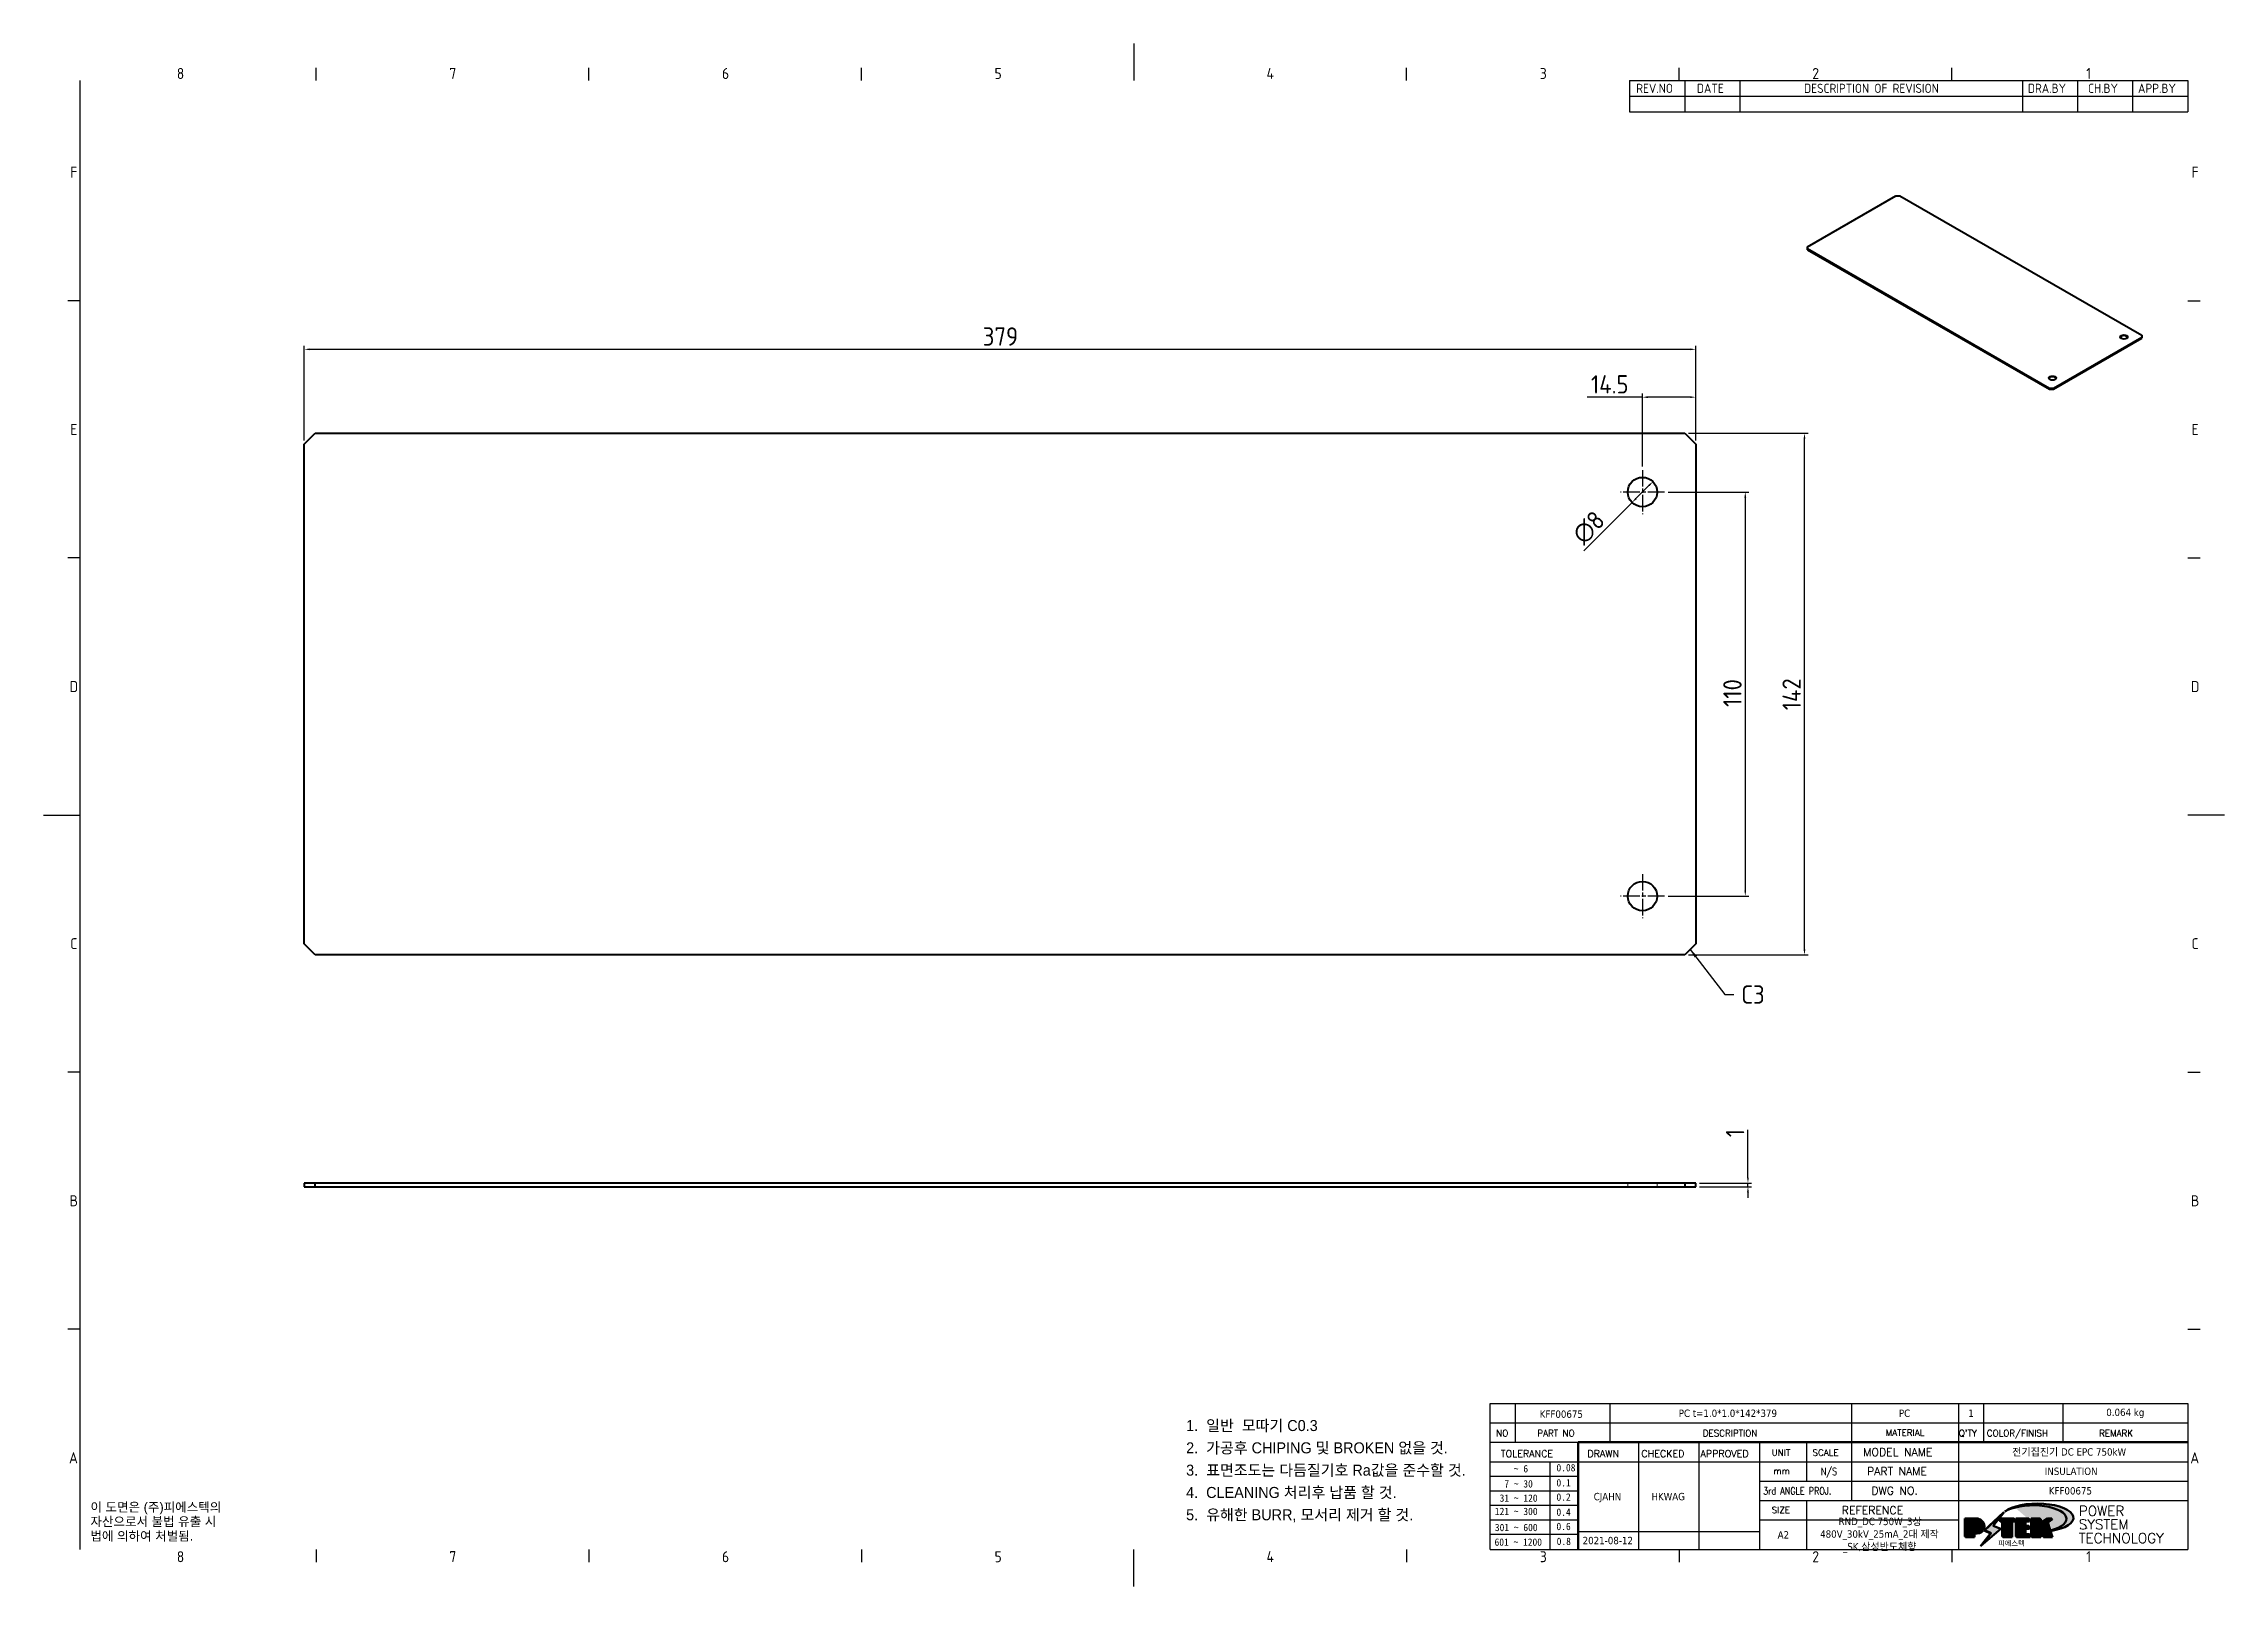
# Model space of a CAD drawing. Header units: millimetres. Extents: x 0 to 594, y 0 to 420.
import ezdxf
from ezdxf.enums import TextEntityAlignment as Align

# ---------------------------------------------------------------- set-up
doc = ezdxf.new("R2010")
doc.units = ezdxf.units.MM
doc.linetypes.add('CHAIN', pattern=[0.35429999999999995, 0.2362, -0.0295, 0.0591, -0.0295])
doc.linetypes.add('DASHED', pattern=[0.2067, 0.1654, -0.0413])
doc.layers.get('0').update_dxf_attribs({"color": 3, "lineweight": 25})
for name, color, linetype, lineweight in [('가려진 것(ISO)', 2, 'DASHED', 18), ('가시적인 것(ISO)', 3, 'Continuous', 40), ('경계(ISO)', 7, 'Continuous', 25), ('기호(ISO)', 5, 'Continuous', 25), ('제목(ISO)', 5, 'Continuous', 50), ('중심 표식(ISO)', 1, 'Continuous', 25), ('치수(ISO)', 2, 'Continuous', 25), ('해치(ISO)', 7, 'Continuous', 18)]:
    doc.layers.add(name, color=color, linetype=linetype, lineweight=lineweight)
doc.styles.add('HAN_291', font='')
doc.styles.add('HAN_370', font='', dxfattribs={"width": 2})
doc.styles.add('ISO Proportional', font='arial.ttf')
doc.styles.add('ISO ProportionalPSTEK', font='isocp.shx')
doc.styles.add('RC_284', font='ROMANC.shx')
doc.styles.add('RC_287', font='ROMANC.shx')
doc.styles.add('RC_292', font='ROMANC.shx')
doc.styles.add('ROMANT_294', font='romant.shx')
doc.styles.add('문자 텍스트_PSTEK_POSCO', font='isocp.shx')
doc.styles.add('치수 텍스트_PSTEK_POSCO', font='isocp.shx')
doc.styles.add('텍스트 스타일198', font='tahoma.ttf')
doc.styles.add('텍스트 스타일333', font='ROMANC.shx', dxfattribs={"width": 0.800000011920929})
doc.styles.get('HAN_291').set_extended_font_data('GulimChe')
doc.styles.get('HAN_370').set_extended_font_data('GulimChe')
doc.dimstyles.new('치수_PSTEK_POSCO', dxfattribs={"dimtxt": 5, "dimasz": 1.5, "dimexe": 1, "dimexo": 1, "dimgap": 1, "dimtad": 1, "dimrnd": 1e-08, "dimdsep": 46, "dimtxsty": '치수 텍스트_PSTEK_POSCO', "dimcen": 0.09, "dimdle": 10, "dimclrd": 7, "dimclre": 7, "dimclrt": 2, "dimadec": 1, "dimazin": 2, "dimtfac": 1, "dimtmove": 0, "dimatfit": 3, "dimfxl": 0, "dimtolj": 1, "dimlwd": -1, "dimlwe": -1, "dimarcsym": 0})
doc.dimstyles.new('치수_PSTEK_POSCO$7', dxfattribs={"dimtxt": 5, "dimasz": 2.5, "dimexe": 1, "dimexo": 1, "dimgap": 1, "dimtad": 1, "dimrnd": 1e-08, "dimdsep": 46, "dimtxsty": '치수 텍스트_PSTEK_POSCO', "dimcen": 0.09, "dimdle": 10, "dimclrd": 7, "dimclre": 7, "dimclrt": 2, "dimadec": 1, "dimazin": 2, "dimtfac": 1, "dimtmove": 0, "dimatfit": 3, "dimfxl": 0, "dimtolj": 1, "dimlwd": -1, "dimlwe": -1, "dimarcsym": 0})

msp = doc.modelspace()

# ---------------------------------------------------------------- texts
at = {"layer": '기호(ISO)', "color": 2, "insert": (462.4002227028748, 161.1272916848553), "char_height": 5, "attachment_point": 4, "style": '치수 텍스트_PSTEK_POSCO'}
msp.add_mtext('{C3}', dxfattribs=at)
at = {"layer": '기호(ISO)', "color": 2, "insert": (12.75507775296307, 17.51463820480242), "char_height": 2.5, "width": 39.30610374543268, "attachment_point": 4, "line_spacing_factor": 0.9442214965820312, "style": '문자 텍스트_PSTEK_POSCO'}
msp.add_mtext('{\\fArial|b0|i0;\\H2.5000;이 도면은 (주)피에스텍의\\P자산으로서 불법 유출 시 \\P법에 의하여 처벌됨.}', dxfattribs=at)

# ---------------------------------------------------------------- blocks, each defined once
blk = doc.blocks.new('경계 Default Border')
at = {"layer": '경계(ISO)'}
for p, q in [((74.25000190734863, 410), (74.25000190734863, 413.4000015258789)), ((148.5000038146973, 410), (148.5000038146973, 413.4000015258789)), ((222.7499961853027, 410), (222.7499961853027, 413.4000015258789)), ((371.25, 410), (371.25, 413.4000015258789)), ((445.4999923706055, 410), (445.4999923706055, 413.4000015258789)), ((519.7499847412109, 410), (519.7499847412109, 413.4000015258789)), ((10, 350), (6.599999666213989, 350)), ((584.0000152587891, 350), (587.400016784668, 350)), ((10, 280), (6.599999666213989, 280)), ((584.0000152587891, 280), (587.400016784668, 280)), ((10, 140), (6.599999666213989, 140)), ((584.0000152587891, 140), (587.400016784668, 140)), ((10, 70), (6.599999666213989, 70)), ((584.0000152587891, 70), (587.400016784668, 70)), ((74.25000190734863, 10), (74.25000190734863, 6.599999666213989)), ((148.5000038146973, 10), (148.5000038146973, 6.599999666213989)), ((222.7499961853027, 10), (222.7499961853027, 6.599999666213989)), ((371.25, 10), (371.25, 6.599999666213989)), ((445.4999923706055, 10), (445.4999923706055, 6.599999666213989)), ((519.7499847412109, 10), (519.7499847412109, 6.599999666213989))]:
    blk.add_line(p, q, dxfattribs=at)
at = {"layer": '경계(ISO)', "flags": 128}
for points in [[(297.0000076293945, 420), (297.0000076293945, 410)], [(10, 10), (10, 410)], [(0, 210), (10, 210)], [(594.0000152587891, 210), (584.0000152587891, 210)], [(297.0000076293945, 0), (297.0000076293945, 10)]]:
    blk.add_lwpolyline(points, dxfattribs=at)
at = {"layer": '경계(ISO)', "color": 2, "char_height": 3.00000011920929, "attachment_point": 7, "style": '문자 텍스트_PSTEK_POSCO'}
for s, insert in [('8', (36.26953946055972, 410.3713945155963)), ('7', (110.5195394605597, 410.3928486288991)), ('6', (184.7695394605597, 410.3713945155963)), ('5', (259.0195394605597, 410.3713945155963)), ('4', (333.0984701308117, 410.4)), ('3', (407.5435395229536, 410.3713945155963)), ('2', (481.752739416884, 410.3713945155963)), ('1', (556.3610661041481, 410.4)), ('F', (7.244539400955009, 383.4999999403954)), ('F', (585.0445395201642, 383.4999999403954)), ('E', (7.244539400955009, 313.4713944559917)), ('E', (585.0445395201642, 313.4713944559917)), ('D', (7.078270083685684, 243.4713944559917)), ('D', (584.8782702028949, 243.4713944559917)), ('C', (7.244539400955009, 173.4713944559917)), ('C', (585.0445395201642, 173.4713944559917)), ('B', (7.078270083685684, 103.4713944559917)), ('B', (584.8782702028949, 103.4713944559917)), ('A', (6.914400698149937, 33.49284856929444)), ('A', (584.7144008173592, 33.49284856929444)), ('8', (36.26953946055972, 6.57139439638704)), ('7', (110.5195394605597, 6.592848509689793)), ('6', (184.7695394605597, 6.57139439638704)), ('5', (259.0195394605597, 6.57139439638704)), ('4', (333.0984701308117, 6.59999988079071)), ('3', (407.5435395229536, 6.57139439638704)), ('2', (481.752739416884, 6.57139439638704)), ('1', (556.3610661041481, 6.59999988079071))]:
    blk.add_mtext(s, dxfattribs=dict(at, insert=insert))
blk = doc.blocks.new('제목 블록 PSTEK')
h = blk.add_hatch(color=1)
edge = h.paths.add_edge_path(flags=0)
edge.add_line((314.2242174273352, 19.60711530335299), (314.2242174273352, 17.00126995915134))
edge.add_line((314.2242174273352, 17.00126995915134), (314.3485873187598, 17.00126995915134))
edge.add_arc((314.3485873187598, 17.6527312952023), 0.6514613360509371, 270, 360)
edge.add_line((315.0000486548106, 17.6527312952023), (315.0000486548106, 18.95565396730211))
edge.add_arc((314.3485873187598, 18.95565396730212), 0.6514613360508712, 0, 90)
edge.add_line((314.3485873187598, 19.60711530335299), (314.2242174273352, 19.60711530335299))
edge = h.paths.add_edge_path()
edge.add_arc((314.9847713324306, 18.28938669179658), 1.969189947606664, 269.9999999999959, 450)
edge.add_line((314.9847713324306, 20.25857663940318), (311.7664314776902, 20.25857663940324))
edge.add_line((311.7664314776902, 20.25857663940324), (311.7664314776902, 15.3430047401139))
edge.add_line((311.7664314776902, 15.3430047401139), (314.2242174273352, 15.3430047401139))
edge.add_line((314.2242174273352, 15.3430047401139), (314.2242174273352, 16.32019674418991))
edge.add_line((314.2242174273352, 16.32019674418991), (314.9847713324307, 16.32019674418991))
h = blk.add_hatch(color=252)
edge = h.paths.add_edge_path()
edge.add_arc((314.9847713324309, 18.28938669179657), 1.969189947606666, 270, 406.8278729790604)
edge.add_arc((315.1624426058984, 18.1413272972396), 1.969189947606962, -90, 53.560984836317004, ccw=False)
edge.add_line((315.1624426058984, 16.17213734963263), (314.4018887008024, 16.17213734963263))
edge.add_line((314.4018887008024, 16.17213734963263), (314.4018887008024, 15.19494534555726))
edge.add_line((314.4018887008024, 15.19494534555726), (311.9441027511573, 15.19494534555726))
edge.add_line((311.9441027511573, 15.19494534555726), (311.9441027511573, 15.3430047401139))
edge.add_line((311.9441027511573, 15.3430047401139), (314.2242174273352, 15.3430047401139))
edge.add_line((314.2242174273352, 15.3430047401139), (314.2242174273352, 16.32019674418991))
edge.add_line((314.2242174273352, 16.32019674418991), (314.9847713324309, 16.32019674418991))
h = blk.add_hatch(color=252)
edge = h.paths.add_edge_path()
edge.add_line((314.4018887008024, 19.45905590879572), (314.5262585922315, 19.45905590879572))
edge.add_arc((314.5262585922314, 18.80759457274939), 0.6514613360463194, 60.4189348879147, 90.00000000000318, ccw=False)
edge.add_arc((314.3485873187602, 18.95565396730057), 0.6514613360524251, 39.96992292766206, 90.00000000009999)
edge.add_line((314.3485873187591, 19.60711530335307), (314.2242174273352, 19.60711530335298))
edge.add_line((314.2242174273352, 19.60711530335299), (314.2242174273352, 17.00126995915134))
edge.add_line((314.2242174273352, 17.00126995915134), (314.3485873187591, 17.00126995915134))
edge.add_arc((314.3485873187568, 17.652731295233), 0.6514613360816299, 270.0000000002, 274.6930825552478)
edge.add_line((314.4018887008024, 17.0034541317032), (314.4018887008024, 19.45905590879572))
for color, points in [(252, [(317.2195697678507, 17.0593801673321), (322.0326348870767, 21.62682475217465), (322.2781991042243, 21.94392121864296), (317.0471853425802, 16.97985676345368), (318.7512090904202, 16.1899260703855), (316.0018030350395, 12.71868385740789), (316.3356552234328, 13.00206718743325), (318.9235935156908, 16.2694494742633)]), (5, [(321.6183518841322, 17.4193704504104), (319.5281351041078, 18.24969419629727), (322.4505835294948, 22.02344462252142), (317.2195697678507, 17.0593801673321), (318.9235935156908, 16.2694494742633), (316.1741874603099, 12.79820726128571)]), (1, [(324.4839107253602, 19.60711530335299), (325.2419748254881, 19.60711530335299), (325.2419748254881, 20.25857663940324), (321.2266040451076, 20.25857663940324), (321.2266040451076, 19.60711530335299), (321.9846681452406, 19.60711530335299), (321.9846681452406, 15.3430047401139), (324.4839107253602, 15.3430047401139)]), (252, [(321.9846681452406, 19.60711530335299), (321.4042753185749, 19.60711530335299), (321.4042753185749, 19.45905590879572), (321.9846681452406, 19.45905590879572)]), (252, [(324.6615819988275, 19.45905590879572), (325.4196460989604, 19.45905590879572), (325.4196460989604, 20.11051724484596), (325.2419748254881, 20.11051724484596), (325.2419748254881, 19.60711530335299), (324.4839107253602, 19.60711530335299), (324.4839107253602, 15.3430047401139), (322.1623394187076, 15.3430047401139), (322.1623394187076, 15.19494534555726), (324.6615819988275, 15.19494534555726)]), (1, [(329.2277337269622, 20.25857663940324), (325.65654113025, 20.25857663940324), (325.65654113025, 15.3430047401139), (329.3580259941756, 15.3430047401139), (329.3580259941756, 15.9944660761648), (328.1137701654877, 15.9944660761648), (328.1137701654877, 17.56360607323003), (329.2277337269622, 17.56360607323003), (329.2277337269622, 18.25543873810179), (328.1137701654877, 18.25543873810179), (328.1137701654877, 19.60711530335299), (329.2277337269622, 19.60711530335299)]), (252, [(328.2914414389548, 19.45905590879572), (329.4054050004294, 19.45905590879572), (329.4054050004294, 20.11051724484596), (329.2277337269622, 20.11051724484596), (329.2277337269622, 19.60711530335299), (328.1137701654877, 19.60711530335299), (328.1137701654877, 18.25543873810179), (328.2914414389548, 18.25543873810179)]), (252, [(328.2914414389548, 17.41554667867274), (329.4054050004294, 17.41554667867274), (329.4054050004294, 18.10737934354514), (329.2277337269622, 18.10737934354514), (329.2277337269622, 17.56360607323003), (328.1137701654877, 17.56360607323003), (328.1137701654877, 15.9944660761648), (328.2914414389548, 15.9944660761648)]), (1, [(332.3312149849806, 20.25857663940324), (329.8592894925411, 20.25857663940324), (329.8592894925411, 15.3430047401139), (332.3312149849806, 15.3430047401139), (332.3312149849806, 17.4318630164523), (333.0701931098801, 15.3430047401139), (335.4855464857051, 15.3430047401139), (334.2514536401189, 19.30614745124769), (335.4379594596742, 20.25857663940324), (334.3071782107978, 20.25857663940324), (332.3312149849806, 18.99741471888304)]), (252, [(332.5088862584528, 20.1105172448466), (332.3312149849806, 20.1105172448466), (332.3312149849806, 18.99741471888368), (332.5088862584528, 19.11081371413894)]), (252, [(335.6156307331414, 20.11051724484596), (335.2535118015555, 20.11051724484596), (334.2514536401189, 19.30614745124769), (335.4855464857051, 15.3430047401139), (333.1954852176545, 15.3430047401139), (333.2478643833523, 15.19494534555726), (335.6632177591723, 15.19494534555726), (334.4291249135862, 19.15808805669106)]), (252, [(329.5356972676428, 15.8464066816075), (329.3580259941756, 15.8464066816075), (329.3580259941756, 15.3430047401139), (325.8342124037171, 15.3430047401139), (325.8342124037171, 15.19494534555726), (329.5356972676428, 15.19494534555726)]), (252, [(332.5088862584528, 16.92964231796647), (332.3312149849806, 17.43186301645164), (332.3312149849806, 15.3430047401139), (330.0369607660135, 15.3430047401139), (330.0369607660135, 15.19494534555726), (332.5088862584528, 15.19494534555726)])]:
    blk.add_hatch(color=color).paths.add_polyline_path(points)
at = {"layer": '해치(ISO)'}
h = blk.add_hatch(color=140, dxfattribs=at)
edge = h.paths.add_edge_path()
edge.add_ellipse((330.3660919371412, 20.15576403068321), major_axis=(9.100907360794343, 0), ratio=0.4069904968023172, start_angle=301.3098473703837, end_angle=507.7436900681698)
edge.add_ellipse((331.5340919371412, 20.4634168429492), major_axis=(-9.82350664112931, 0), ratio=0.3942600559756514, start_angle=111.51207141178469, end_angle=334.47025347086895, ccw=False)
edge.add_line((335.1363447531188, 16.8601935978785), (335.0955236905705, 16.99119398620872))
at = {"color": 180}
for p, q in [((182.475792979055, 11.79100474011392), (182.4757929790549, 51.56524660363496)), ((182.4757929790549, 51.56524660363496), (372.4757929537551, 51.56524660363496)), ((189.2651435055721, 51.56524660363496), (189.2651435055722, 41.00524660363494)), ((215.2152739891528, 41.00524660363494), (215.2152739891528, 51.56524660363496)), ((280.8758854511282, 51.56524660363496), (280.8758854511282, 41.00524660363494)), ((310.0881549537552, 51.56524660363496), (310.0881549537553, 41.00524660363494)), ((316.9044520275131, 51.56524660363496), (316.9044520275127, 41.00524660363494)), ((338.4566026226726, 51.56524660363496), (338.4566026226727, 41.00524660363494)), ((372.4757929537551, 51.56524660363496), (372.4757929537551, 11.79100474011389)), ((182.475792979055, 46.2852466036349), (372.4757929537551, 46.28524660363492)), ((182.475792979055, 41.00524660363493), (206.451475290024, 41.00524660363493)), ((182.475792979055, 35.72524660363497), (206.451475290024, 35.72524660363497)), ((198.8621818849491, 12.02524660363491), (198.8621818849491, 35.72524660363497)), ((206.451475290024, 35.72524660363497), (372.4757929537551, 35.72524660363497)), ((222.9401812389276, 11.79100474011392), (222.9401812389276, 41.00524660363494)), ((239.4288871878316, 11.79100474011392), (239.4288871878316, 41.00524660363494)), ((255.9175931367356, 11.79100474011392), (255.9175931367356, 41.00524660363494)), ((268.6918866058747, 41.00524660363494), (268.6918866058747, 30.44524660363498)), ((280.8758854511282, 41.00524660363494), (280.8758854511282, 25.16524660363502)), ((310.088154953755, 41.00524660363494), (310.088154953755, 11.79100474011392)), ((182.475792979055, 31.77524660363492), (206.451475290024, 31.77524660363492)), ((255.917593136736, 30.44524660363498), (372.4757929537552, 30.44524660363501)), ((182.475792979055, 27.82524660363487), (206.451475290024, 27.82524660363487)), ((182.475792979055, 23.87524660363505), (206.451475290024, 23.87524660363505)), ((255.9175931367359, 25.16524660363502), (372.4757929537552, 25.165246603635)), ((268.6918866058744, 25.16524660363502), (268.6918866058744, 11.79100474011392)), ((182.475792979055, 19.92524660363478), (206.451475290024, 19.92524660363478)), ((255.9175931367359, 19.88524660363481), (310.0881549537553, 19.88524660363481)), ((182.475792979055, 15.97524660363496), (206.451475290024, 15.97524660363496)), ((206.451475290024, 16.74100474011396), (255.9175931367359, 16.74100474011396)), ((182.475792979055, 11.79100474011392), (372.4757929537551, 11.79100474011389))]:
    blk.add_line(p, q, dxfattribs=at)
at = {"color": 7, "lineweight": 50}
for p, q in [((206.4514752900237, 11.79100474011392), (206.4514752900237, 41.00524660363494)), ((206.451475290024, 41.00524660363494), (372.4757929537551, 41.00524660363496))]:
    blk.add_line(p, q, dxfattribs=at)
at = {"color": 7}
for p, q in [((311.7664314776902, 20.25900474011391), (311.7664314776902, 15.34300474011391)), ((314.9847713324309, 20.25857663940324), (311.7664314776902, 20.25857663940324)), ((314.9847713324309, 20.25857663940324), (311.7664314776902, 20.25857663940324)), ((311.7664314776902, 20.25857663940324), (311.7664314776902, 15.3430047401139)), ((314.2242174273352, 17.00126995915134), (314.2242174273352, 19.60711530335299)), ((314.2242174273352, 19.60711530335299), (314.3485873187591, 19.60711530335299)), ((314.3485873187591, 19.60711530335299), (314.2242174273352, 19.60711530335299)), ((314.2242174273352, 19.60711530335299), (314.2242174273352, 17.00126995915134)), ((314.2242174273352, 17.00126995915134), (314.2242174273352, 19.60711530335299)), ((314.2242174273352, 19.60711530335299), (314.3485873187591, 19.60711530335299)), ((314.4018887008024, 19.45905590879572), (314.5262585922314, 19.45905590879572)), ((314.4018887008024, 17.0034541317032), (314.4018887008024, 19.45905590879572)), ((315.0000486548106, 18.95565396730275), (315.0000486548106, 17.65273129520161)), ((315.0000486548106, 18.95565396730275), (315.0000486548106, 17.65273129520161)), ((322.2781991042243, 21.94392121864296), (317.0471853425802, 16.97985676345368)), ((322.4505835294948, 22.02344462252142), (317.2195697678507, 17.0593801673321)), ((317.2195697678507, 17.0593801673321), (322.0326348870767, 21.62682475217465)), ((319.5281351041078, 18.24969419629727), (322.4505835294948, 22.02344462252142)), ((321.6183518841322, 17.4193704504104), (319.5281351041078, 18.24969419629727)), ((325.2419748254881, 20.25857663940324), (321.2266040451076, 20.25857663940324)), ((321.2266040451076, 20.25857663940324), (321.2266040451076, 19.60711530335299)), ((325.2419748254881, 20.25857663940324), (321.2266040451076, 20.25857663940324)), ((321.2266040451076, 20.25857663940324), (321.2266040451076, 19.60711530335299)), ((321.2266040451076, 19.60711530335299), (321.9846681452406, 19.60711530335299)), ((321.2266040451076, 19.60711530335299), (321.9846681452406, 19.60711530335299)), ((321.4042753185749, 19.60711530335299), (321.4042753185749, 19.45905590879572)), ((321.9846681452406, 19.60711530335299), (321.4042753185749, 19.60711530335299)), ((321.4042753185749, 19.45905590879572), (321.9846681452406, 19.45905590879572)), ((321.9846681452406, 19.60711530335299), (321.9846681452406, 15.3430047401139)), ((321.9846681452406, 19.45905590879572), (321.9846681452406, 19.60711530335299)), ((321.9846681452406, 19.60711530335299), (321.9846681452406, 15.3430047401139)), ((322.0326348870767, 21.62682475217465), (322.2781991042243, 21.94392121864296)), ((324.4839107253602, 19.60711530335299), (325.2419748254881, 19.60711530335299)), ((324.4839107253602, 15.3430047401139), (324.4839107253602, 19.60711530335299)), ((325.2419748254881, 19.60711530335299), (324.4839107253602, 19.60711530335299)), ((324.4839107253602, 19.60711530335299), (324.4839107253602, 15.3430047401139)), ((324.4839107253602, 19.60711530335299), (325.2419748254881, 19.60711530335299)), ((324.4839107253602, 15.3430047401139), (324.4839107253602, 19.60711530335299)), ((324.6615819988275, 19.45905590879572), (325.4196460989604, 19.45905590879572)), ((324.6615819988275, 15.19494534555726), (324.6615819988275, 19.45905590879572)), ((325.2419748254881, 19.60711530335299), (325.2419748254881, 20.25857663940324)), ((325.2419748254881, 19.60711530335299), (325.2419748254881, 20.25857663940324)), ((325.4196460989604, 20.11051724484596), (325.2419748254881, 20.11051724484596)), ((325.2419748254881, 20.11051724484596), (325.2419748254881, 19.60711530335299)), ((325.4196460989604, 19.45905590879572), (325.4196460989604, 20.11051724484596)), ((329.2277337269622, 20.25857663940324), (325.65654113025, 20.25857663940324)), ((325.65654113025, 20.25857663940324), (325.65654113025, 15.3430047401139)), ((325.65654113025, 20.25857663940324), (325.65654113025, 15.3430047401139)), ((329.2277337269622, 20.25857663940324), (325.65654113025, 20.25857663940324)), ((328.1137701654877, 18.25543873810179), (328.1137701654877, 19.60711530335299)), ((328.1137701654877, 19.60711530335299), (329.2277337269622, 19.60711530335299)), ((329.2277337269622, 19.60711530335299), (328.1137701654877, 19.60711530335299)), ((328.1137701654877, 19.60711530335299), (328.1137701654877, 18.25543873810179)), ((328.1137701654877, 18.25543873810179), (328.1137701654877, 19.60711530335299)), ((328.1137701654877, 19.60711530335299), (329.2277337269622, 19.60711530335299)), ((329.2277337269622, 18.25543873810179), (328.1137701654877, 18.25543873810179)), ((328.1137701654877, 18.25543873810179), (328.2914414389548, 18.25543873810179)), ((329.2277337269622, 18.25543873810179), (328.1137701654877, 18.25543873810179)), ((328.2914414389548, 18.25543873810179), (328.2914414389548, 19.45905590879572)), ((328.2914414389548, 19.45905590879572), (329.4054050004294, 19.45905590879572)), ((329.2277337269622, 19.60711530335299), (329.2277337269622, 20.25857663940324)), ((329.2277337269622, 19.60711530335299), (329.2277337269622, 20.25857663940324)), ((329.4054050004294, 20.11051724484596), (329.2277337269622, 20.11051724484596)), ((329.2277337269622, 20.11051724484596), (329.2277337269622, 19.60711530335299)), ((329.2277337269622, 17.56360607323003), (329.2277337269622, 18.25543873810179)), ((329.2277337269622, 17.56360607323003), (329.2277337269622, 18.25543873810179)), ((329.4054050004294, 18.10737934354514), (329.2277337269622, 18.10737934354514)), ((329.2277337269622, 18.10737934354514), (329.2277337269622, 17.56360607323003)), ((329.4054050004294, 19.45905590879572), (329.4054050004294, 20.11051724484596)), ((329.4054050004294, 17.41554667867274), (329.4054050004294, 18.10737934354514)), ((332.3312149849806, 20.25857663940324), (329.8592894925411, 20.25857663940324)), ((329.8592894925411, 20.25857663940324), (329.8592894925411, 15.3430047401139)), ((329.8592894925411, 20.25857663940324), (329.8592894925411, 15.3430047401139)), ((332.3312149849806, 20.25857663940324), (329.8592894925411, 20.25857663940324)), ((334.3071782107978, 20.25857663940324), (332.3312149849806, 18.99741471888304)), ((332.3312149849806, 18.99741471888304), (332.3312149849806, 20.25857663940324)), ((334.3071782107978, 20.25857663940324), (332.3312149849806, 18.99741471888304)), ((332.3312149849806, 18.99741471888304), (332.3312149849806, 20.25857663940324)), ((332.5088862584528, 20.1105172448466), (332.3312149849806, 20.1105172448466)), ((332.3312149849806, 20.1105172448466), (332.3312149849806, 18.99741471888368)), ((332.3312149849806, 18.99741471888368), (332.5088862584528, 19.11081371413894)), ((332.5088862584528, 19.11081371413894), (332.5088862584528, 20.1105172448466)), ((334.2514536401189, 19.30614745124769), (335.4379594596742, 20.25857663940324)), ((334.2514536401189, 19.30614745124769), (335.4379594596742, 20.25857663940324)), ((335.2535118015555, 20.11051724484596), (334.2514536401189, 19.30614745124769)), ((335.4855464857051, 15.3430047401139), (334.2514536401189, 19.30614745124769)), ((334.2514536401189, 19.30614745124769), (335.4855464857051, 15.3430047401139)), ((335.4855464857051, 15.3430047401139), (334.2514536401189, 19.30614745124769)), ((335.4379594596742, 20.25857663940324), (334.3071782107978, 20.25857663940324)), ((335.4379594596742, 20.25857663940324), (334.3071782107978, 20.25857663940324)), ((334.4291249135862, 19.15808805669104), (335.6156307331414, 20.11051724484596)), ((335.6632177591723, 15.19494534555726), (334.4291249135862, 19.15808805669104)), ((335.6156307331414, 20.11051724484596), (335.2535118015555, 20.11051724484596)), ((311.7664314776902, 15.3430047401139), (314.2242174273352, 15.3430047401139)), ((311.7664314776902, 15.3430047401139), (314.2242174273352, 15.3430047401139)), ((314.2242174273352, 15.3430047401139), (311.9441027511573, 15.3430047401139)), ((311.9441027511573, 15.3430047401139), (311.9441027511573, 15.19494534555726)), ((311.9441027511573, 15.19494534555726), (314.4018887008024, 15.19494534555726)), ((314.3485873187591, 17.00126995915134), (314.2242174273352, 17.00126995915134)), ((314.2242174273352, 17.00126995915134), (314.3485873187591, 17.00126995915134)), ((314.3485873187591, 17.00126995915134), (314.2242174273352, 17.00126995915134)), ((314.2242174273352, 16.32019674418991), (314.9847713324309, 16.32019674418991)), ((314.2242174273352, 15.3430047401139), (314.2242174273352, 16.32019674418991)), ((314.9847713324309, 16.32019674418991), (314.2242174273352, 16.32019674418991)), ((314.2242174273352, 16.32019674418991), (314.2242174273352, 15.3430047401139)), ((314.2242174273352, 16.32019674418991), (314.9847713324309, 16.32019674418991)), ((314.2242174273352, 15.3430047401139), (314.2242174273352, 16.32019674418991)), ((314.4018887008024, 16.17213734963263), (315.162442605898, 16.17213734963263)), ((314.4018887008024, 15.19494534555726), (314.4018887008024, 16.17213734963263)), ((318.7512090904202, 16.1899260703855), (316.0018030350395, 12.71868385740789)), ((316.0018030350395, 12.71868385740789), (316.3356552234328, 13.00206718743325)), ((316.1741874603099, 12.79820726128571), (321.6183518841322, 17.4193704504104)), ((318.9235935156908, 16.2694494742633), (316.1741874603099, 12.79820726128571)), ((316.3356552234328, 13.00206718743325), (318.9235935156908, 16.2694494742633)), ((317.0471853425802, 16.97985676345368), (318.7512090904202, 16.1899260703855)), ((318.9235935156908, 16.2694494742633), (317.2195697678507, 17.0593801673321)), ((317.2195697678507, 17.0593801673321), (318.9235935156908, 16.2694494742633)), ((321.9846681452406, 15.3430047401139), (324.4839107253602, 15.3430047401139)), ((321.9846681452406, 15.3430047401139), (324.4839107253602, 15.3430047401139)), ((324.4839107253602, 15.3430047401139), (322.1623394187076, 15.3430047401139)), ((322.1623394187076, 15.3430047401139), (322.1623394187076, 15.19494534555726)), ((322.1623394187076, 15.19494534555726), (324.6615819988275, 15.19494534555726)), ((325.65654113025, 15.3430047401139), (329.3580259941756, 15.3430047401139)), ((325.65654113025, 15.3430047401139), (329.3580259941756, 15.3430047401139)), ((329.3580259941756, 15.3430047401139), (325.8342124037171, 15.3430047401139)), ((325.8342124037171, 15.3430047401139), (325.8342124037171, 15.19494534555726)), ((325.8342124037171, 15.19494534555726), (329.5356972676428, 15.19494534555726)), ((328.1137701654877, 17.56360607323003), (329.2277337269622, 17.56360607323003)), ((328.1137701654877, 15.9944660761648), (328.1137701654877, 17.56360607323003)), ((329.2277337269622, 17.56360607323003), (328.1137701654877, 17.56360607323003)), ((328.1137701654877, 17.56360607323003), (328.1137701654877, 15.9944660761648)), ((328.1137701654877, 17.56360607323003), (329.2277337269622, 17.56360607323003)), ((328.1137701654877, 15.9944660761648), (328.1137701654877, 17.56360607323003)), ((329.3580259941756, 15.9944660761648), (328.1137701654877, 15.9944660761648)), ((328.1137701654877, 15.9944660761648), (328.2914414389548, 15.9944660761648)), ((329.3580259941756, 15.9944660761648), (328.1137701654877, 15.9944660761648)), ((328.2914414389548, 15.9944660761648), (328.2914414389548, 17.41554667867274)), ((328.2914414389548, 17.41554667867274), (329.4054050004294, 17.41554667867274)), ((329.3580259941756, 15.3430047401139), (329.3580259941756, 15.9944660761648)), ((329.3580259941756, 15.3430047401139), (329.3580259941756, 15.9944660761648)), ((329.5356972676428, 15.8464066816075), (329.3580259941756, 15.8464066816075)), ((329.3580259941756, 15.8464066816075), (329.3580259941756, 15.3430047401139)), ((329.5356972676428, 15.19494534555726), (329.5356972676428, 15.8464066816075)), ((329.8592894925411, 15.3430047401139), (332.3312149849806, 15.3430047401139)), ((329.8592894925411, 15.3430047401139), (332.3312149849806, 15.3430047401139)), ((332.3312149849806, 15.3430047401139), (330.0369607660135, 15.3430047401139)), ((330.0369607660135, 15.3430047401139), (330.0369607660135, 15.19494534555726)), ((330.0369607660135, 15.19494534555726), (332.5088862584528, 15.19494534555726)), ((332.3312149849806, 17.4318630164523), (333.0701931098801, 15.3430047401139)), ((332.3312149849806, 15.3430047401139), (332.3312149849806, 17.4318630164523)), ((332.5088862584528, 16.92964231796647), (332.3312149849806, 17.43186301645164)), ((332.3312149849806, 17.43186301645164), (332.3312149849806, 15.3430047401139)), ((332.3312149849806, 17.4318630164523), (333.0701931098801, 15.3430047401139)), ((332.3312149849806, 15.3430047401139), (332.3312149849806, 17.4318630164523)), ((332.5088862584528, 15.19494534555726), (332.5088862584528, 16.92964231796647)), ((333.0701931098801, 15.3430047401139), (335.4855464857051, 15.3430047401139)), ((333.0701931098801, 15.3430047401139), (335.4855464857051, 15.3430047401139)), ((335.4855464857051, 15.3430047401139), (333.1954852176545, 15.3430047401139)), ((333.1954852176545, 15.3430047401139), (333.2478643833523, 15.19494534555726)), ((333.2478643833523, 15.19494534555726), (335.6632177591723, 15.19494534555726)), ((345.0447381189468, 17.50375595811051), (344.9867755289346, 17.689895936919))]:
    blk.add_line(p, q, dxfattribs=at)
at = {"color": 1}
for p, q in [((314.9847713324309, 20.25857663940324), (311.7664314776902, 20.25857663940324)), ((311.7664314776902, 20.25857663940324), (311.7664314776902, 15.3430047401139)), ((314.2242174273352, 17.00126995915134), (314.2242174273352, 19.60711530335299)), ((314.2242174273352, 19.60711530335299), (314.3485873187591, 19.60711530335299)), ((315.0000486548106, 18.95565396730275), (315.0000486548106, 17.65273129520161)), ((325.2419748254881, 20.25857663940324), (321.2266040451076, 20.25857663940324)), ((321.2266040451076, 20.25857663940324), (321.2266040451076, 19.60711530335299)), ((321.2266040451076, 19.60711530335299), (321.9846681452406, 19.60711530335299)), ((321.9846681452406, 19.60711530335299), (321.9846681452406, 15.3430047401139)), ((324.4839107253602, 19.60711530335299), (325.2419748254881, 19.60711530335299)), ((324.4839107253602, 15.3430047401139), (324.4839107253602, 19.60711530335299)), ((325.2419748254881, 19.60711530335299), (325.2419748254881, 20.25857663940324)), ((329.2277337269622, 20.25857663940324), (325.65654113025, 20.25857663940324)), ((325.65654113025, 20.25857663940324), (325.65654113025, 15.3430047401139)), ((328.1137701654877, 18.25543873810179), (328.1137701654877, 19.60711530335299)), ((328.1137701654877, 19.60711530335299), (329.2277337269622, 19.60711530335299)), ((329.2277337269622, 18.25543873810179), (328.1137701654877, 18.25543873810179)), ((329.2277337269622, 19.60711530335299), (329.2277337269622, 20.25857663940324)), ((329.2277337269622, 17.56360607323003), (329.2277337269622, 18.25543873810179)), ((332.3312149849806, 20.25857663940324), (329.8592894925411, 20.25857663940324)), ((329.8592894925411, 20.25857663940324), (329.8592894925411, 15.3430047401139)), ((334.3071782107978, 20.25857663940324), (332.3312149849806, 18.99741471888304)), ((332.3312149849806, 18.99741471888304), (332.3312149849806, 20.25857663940324)), ((334.2514536401189, 19.30614745124769), (335.4379594596742, 20.25857663940324)), ((335.4855464857051, 15.3430047401139), (334.2514536401189, 19.30614745124769)), ((335.4379594596742, 20.25857663940324), (334.3071782107978, 20.25857663940324)), ((311.7664314776902, 15.3430047401139), (314.2242174273352, 15.3430047401139)), ((314.3485873187591, 17.00126995915134), (314.2242174273352, 17.00126995915134)), ((314.2242174273352, 16.32019674418991), (314.9847713324309, 16.32019674418991)), ((314.2242174273352, 15.3430047401139), (314.2242174273352, 16.32019674418991)), ((321.9846681452406, 15.3430047401139), (324.4839107253602, 15.3430047401139)), ((325.65654113025, 15.3430047401139), (329.3580259941756, 15.3430047401139)), ((328.1137701654877, 17.56360607323003), (329.2277337269622, 17.56360607323003)), ((328.1137701654877, 15.9944660761648), (328.1137701654877, 17.56360607323003)), ((329.3580259941756, 15.9944660761648), (328.1137701654877, 15.9944660761648)), ((329.3580259941756, 15.3430047401139), (329.3580259941756, 15.9944660761648)), ((329.8592894925411, 15.3430047401139), (332.3312149849806, 15.3430047401139)), ((332.3312149849806, 17.4318630164523), (333.0701931098801, 15.3430047401139)), ((332.3312149849806, 15.3430047401139), (332.3312149849806, 17.4318630164523)), ((333.0701931098801, 15.3430047401139), (335.4855464857051, 15.3430047401139))]:
    blk.add_line(p, q, dxfattribs=at)
at = {"color": 5}
for p, q in [((322.4505835294948, 22.02344462252142), (317.2195697678507, 17.0593801673321)), ((319.5281351041078, 18.24969419629727), (322.4505835294948, 22.02344462252142)), ((321.6183518841322, 17.4193704504104), (319.5281351041078, 18.24969419629727)), ((316.1741874603099, 12.79820726128571), (321.6183518841322, 17.4193704504104)), ((318.9235935156908, 16.2694494742633), (316.1741874603099, 12.79820726128571)), ((317.2195697678507, 17.0593801673321), (318.9235935156908, 16.2694494742633))]:
    blk.add_line(p, q, dxfattribs=at)
at = {"color": 7}
for centre, radius, start, end in [((314.3485873187598, 18.95565396730211), 0.6514613360508712, 0, 90), ((314.3485873187602, 18.95565396730057), 0.6514613360524251, 39.96992292766117, 90), ((314.3485873187598, 18.95565396730212), 0.6514613360508712, 0, 90), ((314.5262585922314, 18.80759457274939), 0.6514613360463193, 60.41893488791137, 90), ((314.9847713324309, 18.28938669179658), 1.969189947606665, 270, 90), ((314.9847713324309, 18.28938669179658), 1.969189947606665, 270, 90), ((314.9847713324307, 18.2893866917965), 1.969189947606594, 270, 46.82787297909833), ((315.1624426058984, 18.1413272972396), 1.969189947606961, 270, 53.56098483636067), ((314.3485873187597, 17.65273129520228), 0.6514613360509381, 270, 0), ((314.3485873187598, 17.6527312952023), 0.6514613360509381, 270, 0), ((314.3485873187568, 17.652731295233), 0.6514613360816299, 270, 274.6930825552478)]:
    blk.add_arc(centre, radius, start, end, dxfattribs=at)
at = {"color": 1}
for centre, radius, start, end in [((314.3485873187598, 18.95565396730211), 0.6514613360508712, 0, 90), ((314.9847713324309, 18.28938669179657), 1.969189947606665, 270, 90), ((314.3485873187598, 17.6527312952023), 0.6514613360509381, 270, 0)]:
    blk.add_arc(centre, radius, start, end, dxfattribs=at)
at = {"layer": '제목(ISO)', "lineweight": 18}
blk.add_line((182.475792979055, 35.72500474011393), (182.475792979055, 11.79100474011392), dxfattribs=at)
at = {"layer": '제목(ISO)'}
for p, q in [((314.9847713324306, 20.25857663940324), (311.7664314776902, 20.25857663940324)), ((311.7664314776902, 20.25857663940324), (311.7664314776902, 15.3430047401139)), ((314.2242174273352, 17.00126995915134), (314.2242174273352, 19.60711530335299)), ((314.2242174273352, 19.60711530335299), (314.3485873187598, 19.60711530335299)), ((314.3485873187591, 19.60711530335299), (314.2242174273352, 19.60711530335299)), ((314.2242174273352, 19.60711530335299), (314.2242174273352, 17.00126995915134)), ((314.4018887008024, 19.45905590879572), (314.5262585922314, 19.45905590879572)), ((314.4018887008024, 17.0034541317032), (314.4018887008024, 19.45905590879572)), ((315.0000486548106, 18.95565396730211), (315.0000486548106, 17.6527312952023)), ((322.2781991042243, 21.94392121864296), (317.0471853425802, 16.97985676345368)), ((322.4505835294948, 22.02344462252142), (317.2195697678507, 17.0593801673321)), ((317.2195697678507, 17.0593801673321), (322.0326348870767, 21.62682475217465)), ((319.5281351041078, 18.24969419629727), (322.4505835294948, 22.02344462252142)), ((321.6183518841322, 17.4193704504104), (319.5281351041078, 18.24969419629727)), ((325.2419748254881, 20.25857663940324), (321.2266040451076, 20.25857663940324)), ((321.2266040451076, 20.25857663940324), (321.2266040451076, 19.60711530335299)), ((321.2266040451076, 19.60711530335299), (321.9846681452406, 19.60711530335299)), ((321.9846681452406, 19.60711530335299), (321.4042753185749, 19.60711530335299)), ((321.4042753185749, 19.60711530335299), (321.4042753185749, 19.45905590879572)), ((321.4042753185749, 19.45905590879572), (321.9846681452406, 19.45905590879572)), ((321.9846681452406, 19.60711530335299), (321.9846681452406, 15.3430047401139)), ((321.9846681452406, 19.45905590879572), (321.9846681452406, 19.60711530335299)), ((322.0326348870767, 21.62682475217465), (322.2781991042243, 21.94392121864296)), ((324.4839107253602, 19.60711530335299), (325.2419748254881, 19.60711530335299)), ((324.4839107253602, 15.3430047401139), (324.4839107253602, 19.60711530335299)), ((325.2419748254881, 19.60711530335299), (324.4839107253602, 19.60711530335299)), ((324.4839107253602, 19.60711530335299), (324.4839107253602, 15.3430047401139)), ((324.6615819988275, 19.45905590879572), (325.4196460989604, 19.45905590879572)), ((324.6615819988275, 15.19494534555726), (324.6615819988275, 19.45905590879572)), ((325.2419748254881, 19.60711530335299), (325.2419748254881, 20.25857663940324)), ((325.4196460989604, 20.11051724484596), (325.2419748254881, 20.11051724484596)), ((325.2419748254881, 20.11051724484596), (325.2419748254881, 19.60711530335299)), ((325.4196460989604, 19.45905590879572), (325.4196460989604, 20.11051724484596)), ((329.2277337269622, 20.25857663940324), (325.65654113025, 20.25857663940324)), ((325.65654113025, 20.25857663940324), (325.65654113025, 15.3430047401139)), ((328.1137701654877, 18.25543873810179), (328.1137701654877, 19.60711530335299)), ((328.1137701654877, 19.60711530335299), (329.2277337269622, 19.60711530335299)), ((329.2277337269622, 19.60711530335299), (328.1137701654877, 19.60711530335299)), ((328.1137701654877, 19.60711530335299), (328.1137701654877, 18.25543873810179)), ((329.2277337269622, 18.25543873810179), (328.1137701654877, 18.25543873810179)), ((328.1137701654877, 18.25543873810179), (328.2914414389548, 18.25543873810179)), ((328.2914414389548, 19.45905590879572), (329.4054050004294, 19.45905590879572)), ((328.2914414389548, 18.25543873810179), (328.2914414389548, 19.45905590879572)), ((329.2277337269622, 19.60711530335299), (329.2277337269622, 20.25857663940324)), ((329.4054050004294, 20.11051724484596), (329.2277337269622, 20.11051724484596)), ((329.2277337269622, 20.11051724484596), (329.2277337269622, 19.60711530335299)), ((329.2277337269622, 17.56360607323003), (329.2277337269622, 18.25543873810179)), ((329.4054050004294, 18.10737934354514), (329.2277337269622, 18.10737934354514)), ((329.2277337269622, 18.10737934354514), (329.2277337269622, 17.56360607323003)), ((329.4054050004294, 19.45905590879572), (329.4054050004294, 20.11051724484596)), ((329.4054050004294, 17.41554667867274), (329.4054050004294, 18.10737934354514)), ((332.3312149849806, 20.25857663940324), (329.8592894925411, 20.25857663940324)), ((329.8592894925411, 20.25857663940324), (329.8592894925411, 15.3430047401139)), ((334.3071782107978, 20.25857663940324), (332.3312149849806, 18.99741471888304)), ((332.3312149849806, 18.99741471888304), (332.3312149849806, 20.25857663940324)), ((332.5088862584528, 20.1105172448466), (332.3312149849806, 20.1105172448466)), ((332.3312149849806, 20.1105172448466), (332.3312149849806, 18.99741471888368)), ((332.3312149849806, 18.99741471888368), (332.5088862584528, 19.11081371413894)), ((332.5088862584528, 19.11081371413894), (332.5088862584528, 20.1105172448466)), ((334.2514536401189, 19.30614745124769), (335.4379594596742, 20.25857663940324)), ((335.2535118015555, 20.11051724484596), (334.2514536401189, 19.30614745124769)), ((335.4855464857051, 15.3430047401139), (334.2514536401189, 19.30614745124769)), ((334.2514536401189, 19.30614745124769), (335.4855464857051, 15.3430047401139)), ((335.4379594596742, 20.25857663940324), (334.3071782107978, 20.25857663940324)), ((334.4291249135862, 19.15808805669106), (335.6156307331414, 20.11051724484596)), ((335.6632177591723, 15.19494534555726), (334.4291249135862, 19.15808805669106)), ((335.6156307331414, 20.11051724484596), (335.2535118015555, 20.11051724484596)), ((311.7664314776902, 15.3430047401139), (314.2242174273352, 15.3430047401139)), ((314.2242174273352, 15.3430047401139), (311.9441027511573, 15.3430047401139)), ((311.9441027511573, 15.3430047401139), (311.9441027511573, 15.19494534555726)), ((311.9441027511573, 15.19494534555726), (314.4018887008024, 15.19494534555726)), ((314.3485873187598, 17.00126995915134), (314.2242174273352, 17.00126995915134)), ((314.2242174273352, 17.00126995915134), (314.3485873187591, 17.00126995915134)), ((314.2242174273352, 15.3430047401139), (314.2242174273352, 16.32019674418991)), ((314.2242174273352, 16.32019674418991), (314.9847713324307, 16.32019674418991)), ((314.9847713324309, 16.32019674418991), (314.2242174273352, 16.32019674418991)), ((314.2242174273352, 16.32019674418991), (314.2242174273352, 15.3430047401139)), ((314.4018887008024, 15.19494534555726), (314.4018887008024, 16.17213734963263)), ((314.4018887008024, 16.17213734963263), (315.1624426058984, 16.17213734963263)), ((318.7512090904202, 16.1899260703855), (316.0018030350395, 12.71868385740789)), ((316.0018030350395, 12.71868385740789), (316.3356552234328, 13.00206718743325)), ((316.1741874603099, 12.79820726128571), (321.6183518841322, 17.4193704504104)), ((318.9235935156908, 16.2694494742633), (316.1741874603099, 12.79820726128571)), ((316.3356552234328, 13.00206718743325), (318.9235935156908, 16.2694494742633)), ((317.0471853425802, 16.97985676345368), (318.7512090904202, 16.1899260703855)), ((317.2195697678507, 17.0593801673321), (318.9235935156908, 16.2694494742633)), ((318.9235935156908, 16.2694494742633), (317.2195697678507, 17.0593801673321)), ((321.9846681452406, 15.3430047401139), (324.4839107253602, 15.3430047401139)), ((324.4839107253602, 15.3430047401139), (322.1623394187076, 15.3430047401139)), ((322.1623394187076, 15.3430047401139), (322.1623394187076, 15.19494534555726)), ((322.1623394187076, 15.19494534555726), (324.6615819988275, 15.19494534555726)), ((325.65654113025, 15.3430047401139), (329.3580259941756, 15.3430047401139)), ((329.3580259941756, 15.3430047401139), (325.8342124037171, 15.3430047401139)), ((325.8342124037171, 15.3430047401139), (325.8342124037171, 15.19494534555726)), ((325.8342124037171, 15.19494534555726), (329.5356972676428, 15.19494534555726)), ((328.1137701654877, 15.9944660761648), (328.1137701654877, 17.56360607323003)), ((328.1137701654877, 17.56360607323003), (329.2277337269622, 17.56360607323003)), ((329.2277337269622, 17.56360607323003), (328.1137701654877, 17.56360607323003)), ((328.1137701654877, 17.56360607323003), (328.1137701654877, 15.9944660761648)), ((329.3580259941756, 15.9944660761648), (328.1137701654877, 15.9944660761648)), ((328.1137701654877, 15.9944660761648), (328.2914414389548, 15.9944660761648)), ((328.2914414389548, 17.41554667867274), (329.4054050004294, 17.41554667867274)), ((328.2914414389548, 15.9944660761648), (328.2914414389548, 17.41554667867274)), ((329.3580259941756, 15.3430047401139), (329.3580259941756, 15.9944660761648)), ((329.5356972676428, 15.8464066816075), (329.3580259941756, 15.8464066816075)), ((329.3580259941756, 15.8464066816075), (329.3580259941756, 15.3430047401139)), ((329.5356972676428, 15.19494534555726), (329.5356972676428, 15.8464066816075)), ((329.8592894925411, 15.3430047401139), (332.3312149849806, 15.3430047401139)), ((332.3312149849806, 15.3430047401139), (330.0369607660135, 15.3430047401139)), ((330.0369607660135, 15.3430047401139), (330.0369607660135, 15.19494534555726)), ((330.0369607660135, 15.19494534555726), (332.5088862584528, 15.19494534555726)), ((332.3312149849806, 15.3430047401139), (332.3312149849806, 17.4318630164523)), ((332.3312149849806, 17.4318630164523), (333.0701931098801, 15.3430047401139)), ((332.5088862584528, 16.92964231796647), (332.3312149849806, 17.43186301645164)), ((332.3312149849806, 17.43186301645164), (332.3312149849806, 15.3430047401139)), ((332.5088862584528, 15.19494534555726), (332.5088862584528, 16.92964231796647)), ((333.0701931098801, 15.3430047401139), (335.4855464857051, 15.3430047401139)), ((335.4855464857051, 15.3430047401139), (333.1954852176545, 15.3430047401139)), ((333.1954852176545, 15.3430047401139), (333.2478643833523, 15.19494534555726)), ((333.2478643833523, 15.19494534555726), (335.6632177591723, 15.19494534555726))]:
    blk.add_line(p, q, dxfattribs=at)
at = {"layer": '제목(ISO)', "color": 4}
blk.add_line((335.1363447531188, 16.8601935978785), (335.0955236905705, 16.99119398620872), dxfattribs=at)
at = {"layer": '제목(ISO)'}
for centre, radius, start, end in [((314.3485873187598, 18.95565396730212), 0.6514613360508712, 0, 90), ((314.3485873187602, 18.95565396730057), 0.6514613360524251, 39.96992292766117, 90), ((314.5262585922314, 18.80759457274939), 0.6514613360463193, 60.41893488791137, 90), ((314.9847713324306, 18.28938669179658), 1.969189947606664, 46.82787297909431, 90), ((314.9847713324307, 18.2893866917965), 1.969189947606594, 270, 46.82787297909833), ((314.9847713324309, 18.28938669179657), 1.969189947606666, 270, 46.8278729790603), ((315.1624426058984, 18.1413272972396), 1.969189947606962, 270, 53.56098483631701), ((314.3485873187598, 17.6527312952023), 0.6514613360509371, 270, 0), ((314.3485873187568, 17.652731295233), 0.6514613360816299, 270, 274.6930825552478)]:
    blk.add_arc(centre, radius, start, end, dxfattribs=at)
at = {"layer": '제목(ISO)', "color": 4}
for centre, major_axis, ratio, start_param, end_param in [((331.5340919371412, 20.4634168429492), (9.82350664112931, 0), 0.3942600559756514, 5.087845455444478, 8.97919982663645), ((330.3660919371412, 20.15576403068321), (9.100907360794343, 0), 0.4069904968023172, 5.258848905294775, 8.861799147915196)]:
    blk.add_ellipse(centre, major_axis=major_axis, ratio=ratio, start_param=start_param, end_param=end_param, dxfattribs=at)
at = {"color": 2}
for s, height, style, p in [('NO', 1.742399930953979, 'RC_284', (184.135398793432, 42.62317362549192)), ('PART NO', 1.742399930953979, 'RC_284', (195.3359407378685, 42.62317362549192)), ('DESCRIPTION', 1.742399930953979, 'RC_284', (240.4025565652523, 42.62317362549192)), ("Q'TY", 1.742399930953979, 'RC_284', (310.1440786515383, 42.62317362549192)), ('COLOR/FINISH', 1.742399930953979, 'RC_284', (317.7725341324144, 42.62317362549192)), ('REMARK', 1.742399930953979, 'RC_284', (348.346649953877, 42.62317362549192)), (' TOLERANCE', 1.899999976158142, 'RC_287', (184.0872874387979, 37.00893196870329)), ('DRAWN', 1.899999976158142, 'RC_287', (208.9766620976279, 37.00893196870329)), ('CHECKED', 1.899999976158142, 'RC_287', (223.6856844514997, 37.00893196870329)), ('APPROVED', 1.899999976158142, 'RC_287', (239.7795453577791, 37.00893196870329)), ('UNIT', 1.742399930953979, 'RC_284', (259.1652673287452, 37.34317362549218)), ('SCALE', 1.742399930953979, 'RC_284', (270.2934779252897, 37.34317362549218)), ('MODEL NAME', 2.178000062704086, 'RC_292', (284.096330289083, 37.25462520371384)), ('  7 ~ 30', 2.000000029802322, 'HAN_291', (183.7721304966814, 28.70538114822415)), ('    ~ 6', 2.000000029802322, 'HAN_291', (183.7721304966814, 32.8176515608431)), ('0.08', 2.000000029802322, 'HAN_291', (200.5467345600617, 33.09873600004101)), ('0.1', 2.000000029802322, 'HAN_291', (200.5467345600617, 28.98646558742206)), ('mm', 1.742399930953979, 'RC_284', (259.6505418159997, 32.3543089683787)), ('PART NAME', 2.178000062704086, 'RC_292', (285.1416959765849, 32.03045329421792)), (' 31 ~ 120', 2.000000029802322, 'HAN_291', (183.7721304966814, 24.82628181916237)), ('0.2', 2.000000029802322, 'HAN_291', (200.5467345600617, 25.10736625836028)), (' DWG NO.', 2.178000062704086, 'RC_292', (284.8124284083233, 26.75045329421772)), ('301 ~ 600', 2.000000029802322, 'HAN_291', (183.7721304966814, 16.83491273227077)), ('121 ~ 300', 2.000000029802322, 'HAN_291', (183.7721304966814, 21.21401206133254)), ('0.4', 2.000000029802322, 'HAN_291', (200.5467345600617, 20.99509650053045)), ('0.6', 2.000000029802322, 'HAN_291', (200.5467345600617, 17.11599717146868)), ('SIZE', 1.742399930953979, 'RC_284', (259.1652673287452, 21.69497768947366)), ('REFERENCE', 2.178000062704086, 'RC_292', (278.2741065029841, 21.43214925458022)), ('601 ~ 1200', 2.000000029802322, 'HAN_291', (183.6802025156883, 12.84759660881125)), ('0.8', 2.000000029802322, 'HAN_291', (200.6097246063884, 13.05732192299702))]:
    blk.add_text(s, height=height, dxfattribs=dict(at, style=style)).set_placement(p)
at = {"color": 2, "style": 'RC_284'}
blk.add_text('MATERIAL', height=1.742399930953979, dxfattribs=at).set_placement((295.4820202024417, 43.64524660363492), align=Align.MIDDLE_CENTER)
at = {"color": 7, "style": '텍스트 스타일333', "width": 0.7999999523162842}
blk.add_text('N/S', height=2.000000029802322, dxfattribs=at).set_placement((274.7838860285014, 33.08524660363496), align=Align.MIDDLE_CENTER)
at = {"color": 2, "style": '텍스트 스타일333', "width": 0.7999999523162842}
blk.add_text('3rd ANGLE PROJ.', height=2.000000029802322, dxfattribs=at).set_placement((256.8430306642954, 26.76148381654429))
at = {"color": 7, "style": 'ROMANT_294'}
for s, p in [('POWER', (342.82727231297, 20.97115304607566)), ('SYSTEM', (342.82727231297, 17.3284636719184)), ('TECHNOLOGY', (342.82727231297, 13.57194088644453))]:
    blk.add_text(s, height=2.700000107288361, dxfattribs=at).set_placement(p)
at = {"color": 7, "insert": (320.8519732224835, 14.21236326823155), "char_height": 1.400000005960464, "attachment_point": 1, "line_spacing_factor": 0.3319999873638153, "style": 'HAN_370'}
blk.add_mtext('\\fHY견고딕|b0|i0;\\H1.4000;피에스텍', dxfattribs=at)
at = {"layer": '제목(ISO)', "color": 7, "style": '텍스트 스타일198'}
for tag, p in [('부품_번호_001', (195.9911785554453, 47.68071419841495)), ('설명_001', (233.8462636660427, 47.92245856837096)), ('재질_001', (293.8191592078832, 47.92524659519488)), ("3._Q'TY_001", (312.7051684940307, 47.92188863680521)), ('질량\\P3;_001', (350.3046145979153, 48.1643332325385)), ('1._MODEL_NAME_001', (324.6807983331864, 37.3878831132399)), ('제목_001', (333.5584662743366, 32.12134217035067)), ('설계자_001', (210.6823963971569, 25.23312566343435)), ('점검자_001', (226.4283219502686, 25.23446884679021)), ('부품_번호_001', (334.6504188086772, 26.80591818687283)), ('프로젝트_001', (277.3995938087298, 18.4665524465244)), ('작성_날짜_001', (207.6770236384131, 13.26600473167383)), ('시트_크기_001', (260.7896290458918, 14.81730632141838)), ('프로젝트_002', (272.3662521645996, 15.04001009209524)), ('프로젝트_003', (278.5773395946725, 11.61613085344374))]:
    blk.add_attdef(tag, p, '', height=2.000000029802322, dxfattribs=at)
for tag, p in [('4._COLOR', (327.6805273250926, 48.92524660363493)), ('엔지니어링_승인자', (247.673240162284, 26.23312567187446)), ('점검_날짜', (231.1845342133799, 14.26600474011394)), ('엔지니어링_승인_날짜', (247.6732401622839, 14.26600474011394))]:
    blk.add_attdef(tag, text='', height=2.000000029802322, dxfattribs=at).set_placement(p, align=Align.MIDDLE_CENTER)
blk = doc.blocks.new('리비전 내역')
at = {"layer": '기호(ISO)'}
for p, q in [((432.0000152587891, 410), (584.0000152587891, 410)), ((432.0000152587891, 410), (432.0000152587891, 405.72)), ((447.0000152587891, 410), (447.0000152587891, 405.72)), ((462.0000152587891, 410), (462.0000152587891, 405.72)), ((539.0000152587891, 410), (539.0000152587891, 405.72)), ((554.0000152587891, 410), (554.0000152587891, 405.72)), ((569.0000152587891, 410), (569.0000152587891, 405.72)), ((584.0000152587891, 410), (584.0000152587891, 405.72)), ((432.0000152587891, 405.72), (584.0000152587891, 405.72)), ((432.0000152587891, 405.72), (432.0000152587891, 401.4400000000001)), ((447.0000152587891, 405.72), (447.0000152587891, 401.4400000000001)), ((462.0000152587891, 405.72), (462.0000152587891, 401.4400000000001)), ((539.0000152587891, 405.72), (539.0000152587891, 401.4400000000001)), ((554.0000152587891, 405.72), (554.0000152587891, 401.4400000000001)), ((569.0000152587891, 405.72), (569.0000152587891, 401.4400000000001)), ((584.0000152587891, 405.72), (584.0000152587891, 401.4400000000001)), ((432.0000152587891, 401.4400000000001), (584.0000152587891, 401.4400000000001))]:
    blk.add_line(p, q, dxfattribs=at)
at = {"layer": '기호(ISO)', "color": 2, "char_height": 2.5, "attachment_point": 7, "style": 'ISO ProportionalPSTEK'}
for s, insert in [('REV.NO', (433.7871316270198, 406.5831824209448)), ('DATE', (450.3142470316257, 406.5831824209448)), ('DESCRIPTION OF REVISION', (479.507035692152, 406.5831824209448)), ('DRA.BY', (540.4757492141094, 406.5831824209448)), ('CH.BY', (556.8643067674008, 406.5831824209448)), ('APP.BY', (570.4777492192294, 406.5831824209448))]:
    blk.add_mtext(s, dxfattribs=dict(at, insert=insert))
blk = doc.blocks.new('*D22')
at = {"layer": 'Defpoints', "color": 0}
for p in [(450.0002059360837, 109.7995377613581), (450.0002059360837, 108.7995377613581), (464.22364911233, 109.7995377613581)]:
    blk.add_point(p, dxfattribs=at)
at = {"layer": '치수(ISO)', "color": 7}
for p, q in [((464.22364911233, 111.2995377613581), (464.22364911233, 124.2764716909053)), ((451.0002059360837, 109.7995377613581), (465.22364911233, 109.7995377613581)), ((451.0002059360837, 108.7995377613581), (465.22364911233, 108.7995377613581)), ((464.22364911233, 108.7995377613581), (464.22364911233, 109.7995377613581)), ((464.22364911233, 107.2995377613581), (464.22364911233, 105.7995377613581))]:
    blk.add_line(p, q, dxfattribs=at)
for points in [[(463.97364911233, 111.2995377613581), (464.47364911233, 111.2995377613581), (464.22364911233, 109.7995377613581)], [(463.97364911233, 107.2995377613581), (464.47364911233, 107.2995377613581), (464.22364911233, 108.7995377613581)]]:
    blk.add_solid(points, dxfattribs=at)
at = {"layer": '치수(ISO)', "color": 2, "insert": (460.72364911233, 122.2764716909054), "char_height": 5, "attachment_point": 4, "rotation": 90, "style": '치수 텍스트_PSTEK_POSCO'}
blk.add_mtext('\\A1;1', dxfattribs=at)
blk = doc.blocks.new('*D23')
at = {"layer": 'Defpoints', "color": 0}
for p in [(441.5002059361087, 297.9210991950715), (441.5002059361087, 187.9210991950714), (463.5002059361088, 187.9210991950714)]:
    blk.add_point(p, dxfattribs=at)
at = {"layer": '치수(ISO)', "color": 7}
for p, q in [((442.5002059361087, 297.9210991950715), (464.5002059361088, 297.9210991950715)), ((463.5002059361088, 296.4210991950715), (463.5002059361088, 189.4210991950714)), ((442.5002059361087, 187.9210991950714), (464.5002059361088, 187.9210991950714))]:
    blk.add_line(p, q, dxfattribs=at)
for points in [[(463.2502059361088, 296.4210991950715), (463.7502059361088, 296.4210991950715), (463.5002059361088, 297.9210991950715)], [(463.2502059361088, 189.4210991950714), (463.7502059361088, 189.4210991950714), (463.5002059361088, 187.9210991950714)]]:
    blk.add_solid(points, dxfattribs=at)
at = {"layer": '치수(ISO)', "color": 2, "insert": (460.0002059361087, 239.4191306911344), "char_height": 5, "attachment_point": 4, "rotation": 90, "style": '치수 텍스트_PSTEK_POSCO'}
blk.add_mtext('\\A1;110', dxfattribs=at)
blk = doc.blocks.new('*D24')
at = {"layer": 'Defpoints', "color": 0}
for p in [(447.0002059361234, 313.9210991950715), (479.6296421376877, 313.9210991950715), (447.0002059361235, 171.9210991950714)]:
    blk.add_point(p, dxfattribs=at)
at = {"layer": '치수(ISO)', "color": 7}
for p, q in [((448.0002059361234, 313.9210991950715), (480.6296421376877, 313.9210991950715)), ((479.6296421376877, 173.4210991950714), (479.6296421376877, 312.4210991950715)), ((448.0002059361235, 171.9210991950714), (480.6296421376877, 171.9210991950714))]:
    blk.add_line(p, q, dxfattribs=at)
for points in [[(479.3796421376877, 312.4210991950715), (479.8796421376877, 312.4210991950715), (479.6296421376877, 313.9210991950715)], [(479.3796421376877, 173.4210991950714), (479.8796421376877, 173.4210991950714), (479.6296421376877, 171.9210991950714)]]:
    blk.add_solid(points, dxfattribs=at)
at = {"layer": '치수(ISO)', "color": 2, "insert": (476.1291500117034, 238.5209515572762), "char_height": 5, "attachment_point": 4, "rotation": 90, "style": '치수 텍스트_PSTEK_POSCO'}
blk.add_mtext('\\A1;142', dxfattribs=at)
blk = doc.blocks.new('*D25')
at = {"layer": 'Defpoints', "color": 0}
for p in [(450.0002059361235, 323.7521974227776), (450.0002059361235, 310.9210991950715), (435.5002059361087, 303.9210991950715)]:
    blk.add_point(p, dxfattribs=at)
at = {"layer": '치수(ISO)', "color": 7}
for p, q in [((435.5002059361087, 323.7521974227776), (420.4730194174812, 323.7521974227776)), ((435.5002059361087, 304.9210991950715), (435.5002059361087, 324.7521974227776)), ((448.5002059361235, 323.7521974227776), (437.0002059361087, 323.7521974227776)), ((450.0002059361235, 311.9210991950715), (450.0002059361235, 324.7521974227776))]:
    blk.add_line(p, q, dxfattribs=at)
for points in [[(437.0002059361087, 324.0021974227776), (437.0002059361087, 323.5021974227776), (435.5002059361087, 323.7521974227776)], [(448.5002059361235, 324.0021974227776), (448.5002059361235, 323.5021974227776), (450.0002059361235, 323.7521974227776)]]:
    blk.add_solid(points, dxfattribs=at)
at = {"layer": '치수(ISO)', "color": 2, "insert": (421.4730194174812, 327.2521974227776), "char_height": 5, "attachment_point": 4, "style": '치수 텍스트_PSTEK_POSCO'}
blk.add_mtext('\\A1;14.5', dxfattribs=at)
blk = doc.blocks.new('주석-STS 판금')
at = {"layer": '기호(ISO)', "color": 2, "insert": (-40.77821254730225, 13.83284647017717), "char_height": 3.00000011920929, "width": 104.0080766617257, "attachment_point": 1, "line_spacing_factor": 1.2146075963974, "style": 'ISO Proportional'}
blk.add_mtext('\\f굴림|b0|i0;\\H3.0000;1.  일반  모따기 C0.3\\P2.  가공후 CHIPING 및 BROKEN 없을 것.\\P3.  표면조도는 다듬질기호 Ra값을 준수할 것.\\P4.  CLEANING 처리후 납품 할 것.\\P5.  유해한 BURR, 모서리 제거 할 것.', dxfattribs=at)
blk = doc.blocks.new('*D26')
at = {"layer": 'Defpoints', "color": 0}
for p in [(71.00020593612342, 336.7706471812462), (71.00020593612342, 310.9210991950713), (450.0002059361235, 310.9210991950715)]:
    blk.add_point(p, dxfattribs=at)
at = {"layer": '치수(ISO)', "color": 7}
for p, q in [((71.00020593612342, 311.9210991950713), (71.00020593612342, 337.7706471812462)), ((448.5002059361235, 336.7706471812462), (72.50020593612342, 336.7706471812462)), ((450.0002059361235, 311.9210991950715), (450.0002059361235, 337.7706471812462))]:
    blk.add_line(p, q, dxfattribs=at)
for points in [[(72.50020593612342, 337.0206471812462), (72.50020593612342, 336.5206471812462), (71.00020593612342, 336.7706471812462)], [(448.5002059361235, 337.0206471812462), (448.5002059361235, 336.5206471812462), (450.0002059361235, 336.7706471812462)]]:
    blk.add_solid(points, dxfattribs=at)
at = {"layer": '치수(ISO)', "color": 2, "insert": (255.8212222386191, 340.2706471812462), "char_height": 5, "attachment_point": 4, "style": '치수 텍스트_PSTEK_POSCO'}
blk.add_mtext('\\A1;379', dxfattribs=at)
blk = doc.blocks.new('*D27')
at = {"layer": 'Defpoints', "color": 0}
for p in [(438.3286330608553, 300.7495263198172), (432.6717788113621, 295.0926720703256)]:
    blk.add_point(p, dxfattribs=at)
at = {"layer": '치수(ISO)', "color": 7}
for p, q in [((437.2679728890753, 299.6888661480376), (433.7324389831421, 296.1533322421053)), ((432.6717788113621, 295.0926720703256), (419.4969442920745, 281.9178375510421))]:
    blk.add_line(p, q, dxfattribs=at)
for points in [[(437.0911961937787, 299.8656428433342), (437.4447495843719, 299.5120894527409), (438.3286330608553, 300.7495263198172)], [(433.5556622878455, 296.330108937402), (433.9092156784387, 295.9765555468086), (432.6717788113621, 295.0926720703256)]]:
    blk.add_solid(points, dxfattribs=at)
at = {"layer": '치수(ISO)', "color": 2, "insert": (417.7291773391087, 285.0998180663818), "char_height": 5, "attachment_point": 4, "rotation": 44.99999999999137, "style": '치수 텍스트_PSTEK_POSCO'}
blk.add_mtext('\\A1;∅8', dxfattribs=at)

# ---------------------------------------------------------------- dimensions: what is measured, and where the dimension line sits
at = {"layer": '치수(ISO)', "color": 7}
for base, p1, p2, angle, override, picture, middle in [((71.00020593612342, 336.7706471812462), (450.0002059361235, 310.9210991950715), (71.00020593612342, 310.9210991950713), 180, {"dimdec": 2, "dimtp": 0, "dimtm": -0, "dimtdec": 2, "dimtofl": 0, "dimatfit": 1}, '*D26', (260.5002059361235, 336.7706471812462)), ((450.0002059361235, 323.7521974227776), (435.5002059361087, 303.9210991950715), (450.0002059361235, 310.9210991950715), 180, {"dimdec": 2, "dimtp": 0, "dimtm": -0, "dimtdec": 2, "dimtofl": 0, "dimatfit": 2}, '*D25', (426.5765728080745, 323.7521974227776)), ((479.6296421376877, 313.9210991950715), (447.0002059361235, 171.9210991950714), (447.0002059361234, 313.9210991950715), 90, {"dimdec": 2, "dimtp": 0, "dimtm": -0, "dimtdec": 2, "dimtofl": 0, "dimatfit": 1}, '*D24', (479.6296421376876, 242.9210991950715)), ((463.5002059361088, 187.9210991950714), (441.5002059361087, 297.9210991950715), (441.5002059361087, 187.9210991950714), 90, {"dimdec": 2, "dimtp": 0, "dimtm": -0, "dimtdec": 2, "dimtofl": 0, "dimatfit": 1}, '*D23', (463.5002059361087, 242.9210991950714)), ((464.22364911233, 109.7995377613581), (450.0002059360837, 108.7995377613581), (450.0002059360837, 109.7995377613581), 90, {"dimdec": 2, "dimtp": 0, "dimtm": -0, "dimtdec": 2, "dimtofl": 1, "dimatfit": 1}, '*D22', (464.22364911233, 122.7764716909054))]:
    dim = msp.add_linear_dim(base=base, p1=p1, p2=p2, angle=angle, dimstyle='치수_PSTEK_POSCO', override=override, dxfattribs=at)
    dim.commit()
    dim.dimension.update_dxf_attribs({"geometry": picture, "text_midpoint": middle, "dimtype": 160})
dim = msp.add_diameter_dim_2p(p1=(438.3286330608553, 300.7495263198172), p2=(432.6717788113621, 295.0926720703256), dimstyle='치수_PSTEK_POSCO', override={"dimdec": 2, "dimlfac": 1, "dimtp": 0, "dimtm": -0, "dimtdec": 2, "dimatfit": 2}, dxfattribs=at)
dim.commit()
dim.dimension.update_dxf_attribs({"geometry": '*D27', "text_midpoint": (422.5021481121178, 284.9230413710845), "dimtype": 163})

# ---------------------------------------------------------------- linework, layer by layer
at = {"layer": '가려진 것(ISO)', "ltscale": 1.904596567153931}
for p, q in [((431.5002059360689, 108.7995377613581), (431.5002059360689, 109.7995377613581)), ((439.5002059360689, 108.7995377613581), (439.5002059360689, 109.7995377613581))]:
    msp.add_line(p, q, dxfattribs=at)
at = {"layer": '가시적인 것(ISO)'}
for p, q in [((480.4678200312817, 364.7207736233134), (504.5094505916208, 378.5654278922549)), ((504.5094505916208, 378.5654278922549), (505.5701107634006, 378.565427892255)), ((505.5701107634006, 378.565427892255), (571.507818109056, 340.5944275811255)), ((480.4678200312819, 364.109980052625), (480.4678200312817, 364.7207736233134)), ((480.4678200312819, 363.9055932714143), (480.4678200312819, 364.109980052625)), ((546.4055273769372, 326.1389797414955), (480.4678200312819, 364.109980052625)), ((480.4678200312819, 363.9055932714143), (546.4055273769372, 325.9345929602848)), ((571.5078181090562, 339.983634010437), (547.466187548717, 326.1389797414956)), ((547.466187548717, 325.9345929602849), (571.5078181090562, 339.7792472292264)), ((571.507818109056, 340.5944275811254), (571.5078181090562, 339.983634010437)), ((571.5078181090562, 339.983634010437), (571.5078181090562, 339.7792472292264)), ((546.4055273769372, 326.1389797414955), (546.4055273769372, 325.9345929602848)), ((547.466187548717, 326.1389797414956), (546.4055273769372, 326.1389797414955)), ((546.4055273769372, 325.9345929602848), (547.466187548717, 325.9345929602849)), ((547.466187548717, 325.9345929602849), (547.466187548717, 326.1389797414956)), ((71.00020593612342, 310.9210991950713), (74.00020593612342, 313.9210991950713)), ((71.0002059361234, 174.9210991950713), (71.00020593612342, 310.9210991950713)), ((74.00020593612342, 313.9210991950713), (447.0002059361234, 313.9210991950715)), ((447.0002059361235, 313.9210991950715), (450.0002059361235, 310.9210991950715)), ((450.0002059361235, 310.9210991950715), (450.0002059361235, 174.9210991950714)), ((74.0002059361234, 171.9210991950713), (71.0002059361234, 174.9210991950713)), ((450.0002059361235, 174.9210991950714), (447.0002059361235, 171.9210991950714)), ((447.0002059361235, 171.9210991950714), (74.0002059361234, 171.9210991950713)), ((71.0002059360836, 109.7995377613581), (71.0002059360836, 108.7995377613581)), ((74.0002059360836, 109.7995377613581), (71.0002059360836, 109.7995377613581)), ((71.0002059360836, 108.7995377613581), (74.0002059360836, 108.7995377613581)), ((74.0002059360836, 108.7995377613581), (74.0002059360836, 109.7995377613581)), ((447.0002059360837, 109.7995377613581), (74.0002059360836, 109.7995377613581)), ((74.0002059360836, 108.7995377613581), (447.0002059360837, 108.7995377613581)), ((447.0002059360837, 109.7995377613581), (447.0002059360837, 108.7995377613581)), ((450.0002059360837, 109.7995377613581), (447.0002059360837, 109.7995377613581)), ((447.0002059360837, 108.7995377613581), (450.0002059360837, 108.7995377613581)), ((450.0002059360837, 108.7995377613581), (450.0002059360837, 109.7995377613581))]:
    msp.add_line(p, q, dxfattribs=at)
for centre in [(435.5002059361087, 297.9210991950715), (435.5002059361087, 187.9210991950714)]:
    msp.add_circle(centre, 4, dxfattribs=at)
for centre in [(566.6464589883959, 340.1363324031101), (547.2010225057688, 328.9384502738193)]:
    msp.add_ellipse(centre, major_axis=(0.9999999999999998, -5.918876500032866e-14), ratio=0.575861700985312, dxfattribs=at)
for centre in [(566.6464589883959, 339.9319456218996), (547.2010225057688, 328.7340634926087)]:
    msp.add_ellipse(centre, major_axis=(0.9999999999999989, 4.336808689942018e-16), ratio=0.575861700985312, start_param=0.1784065996155951, end_param=2.963186053974197, dxfattribs=at)
at = {"layer": '중심 표식(ISO)', "linetype": 'CHAIN', "ltscale": 19.05165100097656}
for p, q in [((435.5002059361087, 303.9210991950715), (435.5002059361087, 291.9210991950714)), ((441.5002059361087, 297.9210991950715), (429.5002059361087, 297.9210991950715)), ((435.5002059361087, 193.9210991950715), (435.5002059361087, 181.9210991950714)), ((441.5002059361087, 187.9210991950714), (429.5002059361087, 187.9210991950714))]:
    msp.add_line(p, q, dxfattribs=at)

# ---------------------------------------------------------------- block references
for name, p in [('경계 Default Border', (0, 0)), ('주석-STS 판금', (351.9784332158257, 31.45355165419989))]:
    msp.add_blockref(name, p)
ref = msp.add_blockref('제목 블록 PSTEK', (211.5242070462448, -1.791004740113895))
ref.add_attrib('설계자_001', 'CJAHN', (422.2066034434018, 23.44212092332045), dxfattribs={"layer": '제목(ISO)', "color": 7, "height": 2.000000029802322, "style": '텍스트 스타일198'})
ref.add_attrib('점검자_001', 'HKWAG', (437.9525289965134, 23.44346410667632), dxfattribs={"layer": '제목(ISO)', "color": 7, "height": 2.000000029802322, "style": '텍스트 스타일198'})
ref.add_attrib('프로젝트_001', 'RND_DC 750W_3상', (488.9238008549746, 16.6755477064105), dxfattribs={"layer": '제목(ISO)', "color": 7, "height": 2.000000029802322, "style": '텍스트 스타일198'})
ref.add_attrib('시트_크기_001', 'A2', (472.3138360921366, 13.02630158130448), dxfattribs={"layer": '제목(ISO)', "color": 7, "height": 2.000000029802322, "style": '텍스트 스타일198'})
ref.add_attrib("3._Q'TY_001", '1', (524.2293755402756, 46.13088389669131), dxfattribs={"layer": '제목(ISO)', "color": 7, "height": 2.000000029802322, "style": '텍스트 스타일198'})
ref.add_attrib('작성_날짜_001', '2021-08-12', (419.201230684658, 11.47499999155994), dxfattribs={"layer": '제목(ISO)', "color": 7, "height": 2.000000029802322, "style": '텍스트 스타일198'})
ref.add_attrib('재질_001', 'PC', (505.343366254128, 46.13424185508099), dxfattribs={"layer": '제목(ISO)', "color": 7, "height": 2.000000029802322, "style": '텍스트 스타일198'})
ref.add_attrib('부품_번호_001', 'KFF00675', (546.1746258549219, 25.01491344675893), dxfattribs={"layer": '제목(ISO)', "color": 7, "height": 2.000000029802322, "style": '텍스트 스타일198'})
ref.add_attrib('1._MODEL_NAME_001', '전기집진기 DC EPC 750kW', (536.2050053794312, 35.59687837312601), dxfattribs={"layer": '제목(ISO)', "color": 7, "height": 2.000000029802322, "style": '텍스트 스타일198'})
ref.add_attrib('질량\\P3;_001', '0.064 kg', (561.8288216441601, 46.3733284924246), dxfattribs={"layer": '제목(ISO)', "color": 7, "height": 2.000000029802322, "style": '텍스트 스타일198'})
ref.add_attrib('설명_001', 'PC t=1.0*1.0*142*379', (445.3704707122876, 46.13145382825707), dxfattribs={"layer": '제목(ISO)', "color": 7, "height": 2.000000029802322, "style": '텍스트 스타일198'})
ref.add_attrib('부품_번호_001', 'KFF00675', (407.5153856016901, 45.88970945830106), dxfattribs={"layer": '제목(ISO)', "color": 7, "height": 2.000000029802322, "style": '텍스트 스타일198'})
ref.add_attrib('제목_001', 'INSULATION', (545.0826733205815, 30.33033743023677), dxfattribs={"layer": '제목(ISO)', "color": 7, "height": 2.000000029802322, "style": '텍스트 스타일198'})
ref.add_attrib('프로젝트_002', '480V_30kV_25mA_2대 제작', (483.8904592108444, 13.24900535198135), dxfattribs={"layer": '제목(ISO)', "color": 7, "height": 2.000000029802322, "style": '텍스트 스타일198'})
ref.add_attrib('프로젝트_003', '_SK,삼성반도체향', (490.1015466409173, 9.825126113329844), dxfattribs={"layer": '제목(ISO)', "color": 7, "height": 2.000000029802322, "style": '텍스트 스타일198'})
at = {"layer": '기호(ISO)'}
msp.add_blockref('리비전 내역', (0, 0), dxfattribs=at)

msp.set_redraw_order([(e.dxf.handle, doc.entitydb.next_handle()) for e in msp.query("TEXT MTEXT ATTDEF DIMENSION ARC_DIMENSION")])  # texts and dimensions are drawn at this point

# ---------------------------------------------------------------- leaders
at = {"layer": '기호(ISO)', "color": 7, "annotation_type": 0, "has_hookline": 1, "hookline_direction": 0, "text_width": 5.940101910021416}
msp.add_leader([(448.5002059361235, 173.4210991950715), (457.9002227028748, 161.1272916848553), (460.4002227028748, 161.1272916848553)], dimstyle='치수_PSTEK_POSCO$7', override={"dimtad": 0}, dxfattribs=at)

doc.saveas('drawing.dxf')
